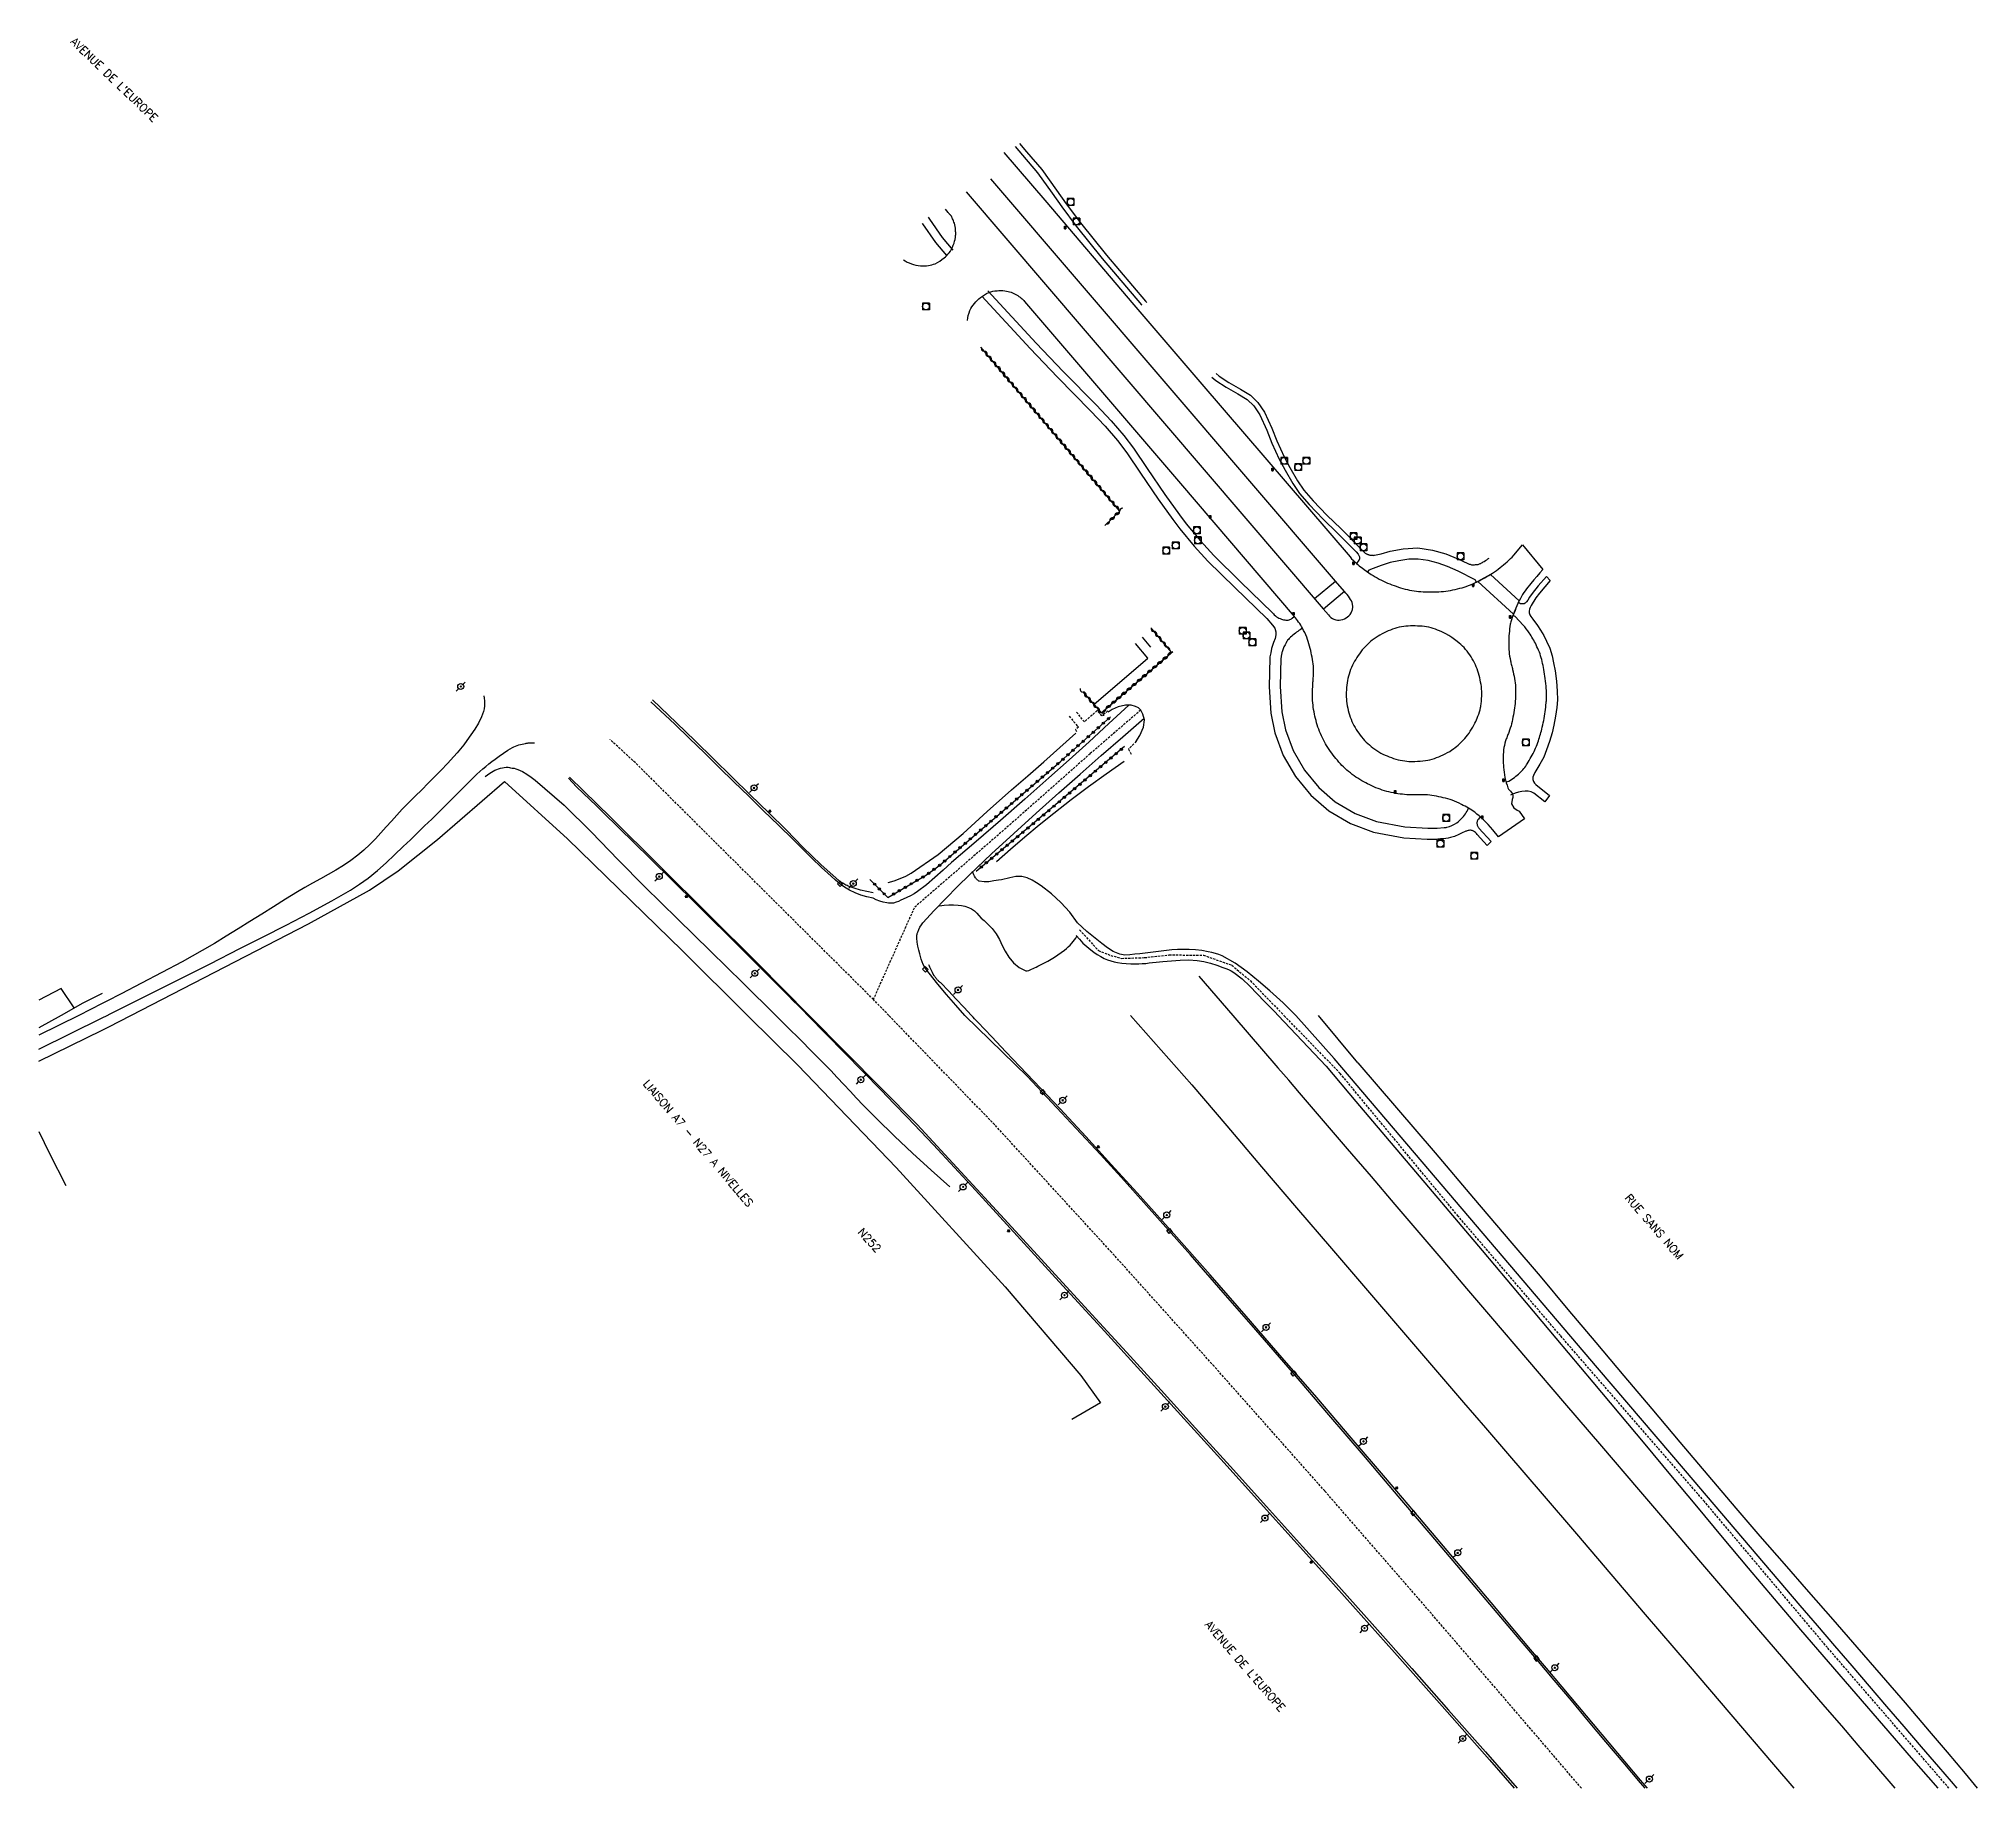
# Model space of a CAD drawing. Header units: millimetres. Extents: x 147000 to 148002, y 145000 to 146001.
# Drawn here: x 147000 to 147428.9, y 145000 to 145387.1 of the extents above; entities that cross this region are included whole.
import ezdxf

# ---------------------------------------------------------------- set-up
doc = ezdxf.new("R2010")
doc.units = ezdxf.units.MM
doc.linetypes.add('DASHED', pattern=[0.75, 0.5, -0.25])
doc.layers.get('0').update_dxf_attribs({"linetype": 'CONTINUOUS'})
for name, color, linetype in [('W0001', 6, 'DASHED'), ('W0006', 2, 'CONTINUOUS'), ('W0008', 7, 'CONTINUOUS'), ('W0010', 4, 'CONTINUOUS'), ('W0014', 7, 'CONTINUOUS'), ('W0020', 2, 'CONTINUOUS'), ('W0051', 7, 'CONTINUOUS'), ('W0071', 7, 'CONTINUOUS'), ('W0101', 7, 'CONTINUOUS'), ('W0112', 1, 'DASHED'), ('W0120', 7, 'CONTINUOUS'), ('W0211', 2, 'CONTINUOUS'), ('W0214', 2, 'CONTINUOUS'), ('W0310', 3, 'CONTINUOUS'), ('W0323', 7, 'CONTINUOUS'), ('W0330', 7, 'CONTINUOUS'), ('W0333', 7, 'CONTINUOUS'), ('W0401', 7, 'CONTINUOUS'), ('W0402', 7, 'CONTINUOUS'), ('W0420', 7, 'CONTINUOUS'), ('W0473', 7, 'CONTINUOUS'), ('W0850', 7, 'CONTINUOUS'), ('W0989', 7, 'CONTINUOUS')]:
    doc.layers.add(name, color=color, linetype=linetype)
doc.styles.get("Standard").update_dxf_attribs({"font": 'romans.shx', "width": 0.85})

msp = doc.modelspace()

# ---------------------------------------------------------------- texts
at = {"layer": 'W0989'}
for s, rotation, p in [("AVENUE DE L'EUROPE", 316.1052, (147006.88, 145386.3)), ('LIAISON A7 - N27 A NIVELLES  ', 310.446, (147133.61, 145155.81)), ('RUE SANS NOM', 310.8492, (147350.87, 145130.54)), ('N252  ', 312.2739, (147181.14, 145122.94)), ("AVENUE DE L'EUROPE", 310.8492, (147257.92, 145036.14))]:
    msp.add_text(s, height=1.75, rotation=rotation, dxfattribs=at).set_placement(p)

# ---------------------------------------------------------------- blocks, each defined once
blk = doc.blocks.new('T850')
for p, q in [((-0.25, -0.15), (0, 0.32)), ((0, 0.32), (0.25, -0.15)), ((-0.25, -0.15), (0.25, -0.15))]:
    blk.add_line(p, q)
for major_axis in [(-0.106, 0.106), (-0.0354, 0.0354), (-0.0236, 0.0236)]:
    blk.add_ellipse((0, 0), major_axis=major_axis, ratio=1, start_param=3.926991, end_param=10.210176)
blk = doc.blocks.new('T473')
for p, q in [((-0.166667, 0.166667), (0.166667, -0.166667)), ((-0.166667, -0.166667), (0.166667, 0.166667)), ((0.500001, 0.500001), (1.000002, 1.000002)), ((-1.000002, -1.000002), (-0.500001, -0.500001))]:
    blk.add_line(p, q)
blk.add_ellipse((0, 0), major_axis=(0.471405, 0.471405), ratio=1, start_param=5.4977871438, end_param=11.780972451)
blk = doc.blocks.new('T401')
for p, q in [((-0.3, 0.3), (0, 0.3)), ((-0.3, -0.25), (-0.3, 0.3)), ((-0.3, 0.15), (0, 0.15)), ((-0.3, 0), (0, 0)), ((0, 0.3), (0, -0.25)), ((-0.3, -0.15), (0, -0.15)), ((-0.3, -0.25), (-0.3, -0.3)), ((-0.3, -0.3), (0, -0.3)), ((0, -0.3), (0, -0.25))]:
    blk.add_line(p, q)
blk = doc.blocks.new('T420')
for p, q in [((0.75, 0.75), (-0.75, 0.75)), ((-0.75, 0.75), (-0.75, -0.75)), ((0.75, 0.75), (0.75, -0.75)), ((0.75, -0.75), (-0.75, -0.75))]:
    blk.add_line(p, q)
blk.add_ellipse((0, 0), major_axis=(-0.53, 0.53), ratio=1, start_param=3.926991, end_param=10.210176)
blk = doc.blocks.new('t323o')
at = {"color": 0, "linetype": 'Continuous'}
for radius in [0.25, 0.15]:
    blk.add_circle((0, 0), radius, dxfattribs=at)
blk = doc.blocks.new('t310o')
at = {"color": 0, "linetype": 'Continuous'}
for centre, start, end in [((-0.5, 0.38), 216.8699, 323.1304), ((0.5, -0.37), 36.8699, 143.1303)]:
    blk.add_arc(centre, 0.625, start, end, dxfattribs=at)

# ---------------------------------------------------------------- linework, layer by layer
at = {"layer": 'W0001'}
for points in [[(147243.83, 145238.55), (147232.64, 145228.9), (147215.18, 145213.44), (147193.82, 145194.95)], [(147188.08, 145171), (147184.68, 145174.52), (147131.99, 145226.93), (147126.41, 145232.04)], [(147184.68, 145174.52), (147193.82, 145194.95)], [(147230.32, 145189.93), (147234.47, 145185.34), (147237.21, 145184.27), (147239.58, 145183.62), (147244.67, 145183.79), (147250.13, 145184.39), (147257.7, 145184.33), (147263.98, 145182.11), (147268.11, 145178.65), (147275.53, 145171)], [(147341.36, 145000), (147325.28, 145018.77), (147305.62, 145041.58), (147284.56, 145065.77), (147260.07, 145093.37), (147237.37, 145118.61), (147211.48, 145146.84), (147188.08, 145171)], [(147422.68, 145000), (147395.79, 145031.11), (147368.56, 145063.45), (147336.7, 145100.14), (147314.07, 145126.58), (147287.96, 145158.18), (147275.53, 145171)]]:
    msp.add_lwpolyline(points, dxfattribs=at)
at = {"layer": 'W0006'}
msp.add_lwpolyline([(147246.07, 145252.5), (147244.21, 145254.69)], dxfattribs=at)
at = {"layer": 'W0008'}
for points in [[(147213.51, 145361.94), (147222.65, 145351.35), (147242.34, 145328.22), (147257.38, 145310.7), (147290.17, 145272.44)], [(147205.18, 145353.25), (147284.22, 145260.99), (147285.37, 145259.62), (147285.63, 145259.33), (147285.92, 145259.07), (147286.24, 145258.84), (147286.6, 145258.66), (147286.98, 145258.55), (147287.36, 145258.49), (147287.75, 145258.49), (147288.14, 145258.53), (147288.53, 145258.63), (147288.9, 145258.76), (147289.26, 145258.95), (147289.59, 145259.17), (147289.89, 145259.43), (147290.17, 145259.73), (147290.4, 145260.06), (147290.58, 145260.42), (147290.65, 145260.61), (147290.7, 145260.81), (147290.73, 145261.01), (147290.75, 145261.21), (147290.75, 145261.41), (147290.75, 145261.61), (147290.73, 145261.8), (147290.7, 145262), (147290.59, 145262.38), (147290.44, 145262.73), (147290.25, 145263.06), (147290.05, 145263.39), (147289.79, 145263.76), (147289.5, 145264.11), (147289.19, 145264.45), (147288.89, 145264.79), (147286.91, 145267.09), (147210.69, 145356.09)], [(147191.31, 145338.2), (147191.73, 145337.94), (147192.17, 145337.7), (147192.62, 145337.49), (147193.09, 145337.31), (147193.59, 145337.14), (147194.1, 145337.01), (147194.62, 145336.91), (147195.14, 145336.85), (147195.57, 145336.83), (147196, 145336.84), (147196.42, 145336.88), (147196.84, 145336.94), (147197.22, 145337), (147197.59, 145337.09), (147197.96, 145337.19), (147198.32, 145337.33), (147198.85, 145337.59), (147199.36, 145337.9), (147199.84, 145338.24), (147200.31, 145338.6), (147200.62, 145338.86), (147200.92, 145339.13), (147201.19, 145339.43), (147201.45, 145339.74), (147201.72, 145340.13), (147201.96, 145340.55), (147202.18, 145340.97), (147202.37, 145341.41), (147202.53, 145341.84), (147202.66, 145342.28), (147202.77, 145342.72), (147202.84, 145343.17), (147202.87, 145343.38), (147202.88, 145343.59), (147202.89, 145343.8), (147202.9, 145344.01), (147202.89, 145344.22), (147202.88, 145344.43), (147202.87, 145344.64), (147202.86, 145344.85), (147202.82, 145345.21), (147202.76, 145345.56), (147202.69, 145345.92), (147202.6, 145346.27), (147202.51, 145346.53), (147202.42, 145346.79), (147202.31, 145347.04), (147202.2, 145347.29), (147202.12, 145347.47), (147202.04, 145347.65), (147201.95, 145347.83), (147201.84, 145347.99), (147201.78, 145348.08), (147201.71, 145348.16), (147201.63, 145348.24), (147201.56, 145348.32), (147201.48, 145348.39), (147201.41, 145348.47), (147201.33, 145348.55), (147201.26, 145348.63), (147200.62, 145349.38)], [(147205.49, 145324.78), (147205.56, 145325.34), (147205.68, 145325.9), (147205.84, 145326.44), (147206.05, 145326.97), (147206.26, 145327.39), (147206.5, 145327.79), (147206.77, 145328.17), (147207.06, 145328.54), (147207.35, 145328.89), (147207.67, 145329.22), (147208, 145329.53), (147208.36, 145329.82), (147208.8, 145330.15), (147209.25, 145330.45), (147209.73, 145330.72), (147210.23, 145330.95), (147210.67, 145331.11), (147211.12, 145331.22), (147211.58, 145331.3), (147212.04, 145331.35), (147212.47, 145331.38), (147212.9, 145331.39), (147213.33, 145331.37), (147213.76, 145331.33), (147214.12, 145331.28), (147214.47, 145331.21), (147214.83, 145331.13), (147215.17, 145331.02), (147215.48, 145330.89), (147215.78, 145330.75), (147216.07, 145330.59), (147216.35, 145330.43), (147216.62, 145330.26), (147216.89, 145330.08), (147217.15, 145329.9), (147217.41, 145329.7), (147217.61, 145329.52), (147217.8, 145329.34), (147217.98, 145329.15), (147218.15, 145328.94)], [(147218.15, 145328.94), (147252.61, 145288.73), (147277.8, 145259.25)], [(147290.17, 145272.44), (147290.5, 145272.06), (147290.84, 145271.7), (147291.2, 145271.34), (147291.56, 145271), (147291.86, 145270.75), (147292.17, 145270.5), (147292.49, 145270.27), (147292.8, 145270.04), (147293.31, 145269.66), (147293.82, 145269.29), (147294.33, 145268.93), (147294.85, 145268.58), (147295.29, 145268.31), (147295.73, 145268.04), (147296.17, 145267.79), (147296.63, 145267.55), (147297.08, 145267.31), (147297.53, 145267.09), (147298, 145266.88), (147298.46, 145266.67), (147298.94, 145266.48), (147299.42, 145266.3), (147299.9, 145266.12), (147300.38, 145265.95), (147300.86, 145265.78), (147301.35, 145265.62), (147301.83, 145265.46), (147302.33, 145265.33), (147302.83, 145265.21), (147303.33, 145265.11), (147303.84, 145265.03), (147304.34, 145264.95), (147304.84, 145264.88), (147305.33, 145264.82), (147305.83, 145264.77), (147306.33, 145264.73), (147306.83, 145264.71), (147307.32, 145264.7), (147307.82, 145264.71), (147308.32, 145264.71), (147308.82, 145264.72), (147309.33, 145264.73), (147309.83, 145264.74), (147310.33, 145264.77), (147310.85, 145264.82), (147311.37, 145264.88), (147311.88, 145264.96), (147312.4, 145265.04), (147312.92, 145265.14), (147313.43, 145265.26), (147313.94, 145265.38), (147314.45, 145265.52), (147314.93, 145265.64), (147315.41, 145265.78), (147315.88, 145265.93), (147316.34, 145266.09), (147316.83, 145266.28), (147317.31, 145266.49), (147317.78, 145266.71), (147318.26, 145266.94), (147318.69, 145267.15), (147319.12, 145267.37), (147319.55, 145267.6), (147319.97, 145267.83), (147320.41, 145268.08), (147320.85, 145268.34), (147321.28, 145268.6), (147321.71, 145268.87), (147322.13, 145269.16), (147322.54, 145269.46), (147322.95, 145269.77), (147323.35, 145270.09), (147323.75, 145270.4), (147324.14, 145270.71), (147324.53, 145271.04), (147324.91, 145271.37), (147325.29, 145271.72), (147325.65, 145272.07), (147326.01, 145272.43), (147326.36, 145272.8), (147328.32, 145275.1), (147332.82, 145269.67), (147332.15, 145268.9), (147331.48, 145268.13), (147330.81, 145267.36), (147330.15, 145266.57), (147329.83, 145266.18), (147329.5, 145265.78), (147329.19, 145265.38), (147328.89, 145264.96), (147328.61, 145264.54), (147328.34, 145264.11), (147328.09, 145263.68), (147327.84, 145263.23), (147327.6, 145262.76), (147327.37, 145262.27), (147327.15, 145261.79), (147326.94, 145261.3), (147326.66, 145260.61), (147326.39, 145259.93), (147326.13, 145259.24), (147325.89, 145258.54), (147325.81, 145258.3), (147325.74, 145258.06), (147325.67, 145257.82), (147325.61, 145257.58), (147325.52, 145257.07), (147325.45, 145256.56), (147325.4, 145256.04), (147325.35, 145255.53), (147325.32, 145255.02), (147325.3, 145254.52), (147325.29, 145254.01), (147325.28, 145253.5), (147325.28, 145253), (147325.28, 145252.49), (147325.3, 145251.98), (147325.33, 145251.48), (147325.39, 145250.97), (147325.47, 145250.47), (147325.56, 145249.97), (147325.65, 145249.48), (147325.71, 145249.23), (147325.76, 145248.98), (147325.82, 145248.74), (147325.88, 145248.49), (147325.95, 145248.25), (147326.01, 145248), (147326.07, 145247.75), (147326.12, 145247.51), (147326.23, 145247.02), (147326.34, 145246.54), (147326.44, 145246.05), (147326.52, 145245.56), (147326.6, 145245.06), (147326.67, 145244.56), (147326.73, 145244.05), (147326.77, 145243.55), (147326.79, 145243.05), (147326.79, 145242.55), (147326.79, 145242.04), (147326.77, 145241.54), (147326.75, 145241.04), (147326.71, 145240.53), (147326.66, 145240.03), (147326.61, 145239.53), (147326.54, 145239.02), (147326.47, 145238.52), (147326.38, 145238.01), (147326.3, 145237.51), (147326.21, 145237.01), (147326.13, 145236.51), (147326.03, 145236.02), (147325.91, 145235.52), (147325.78, 145235.04), (147325.62, 145234.56), (147325.45, 145234.09), (147325.28, 145233.61), (147325.2, 145233.38), (147325.1, 145233.15), (147325, 145232.91), (147324.91, 145232.68), (147324.81, 145232.45), (147324.72, 145232.21), (147324.63, 145231.98), (147324.55, 145231.73), (147324.42, 145231.24), (147324.3, 145230.75), (147324.2, 145230.25), (147324.13, 145229.74), (147324.08, 145229.24), (147324.06, 145228.73), (147324.06, 145228.22), (147324.06, 145227.72), (147324.06, 145227.27), (147324.07, 145226.83), (147324.09, 145226.39), (147324.12, 145225.95), (147324.17, 145225.37), (147324.24, 145224.79), (147324.32, 145224.22), (147324.43, 145223.65), (147324.56, 145223.07), (147324.72, 145222.49), (147324.9, 145221.92), (147325.08, 145221.36), (147325.24, 145221.07), (147325.46, 145220.82), (147325.69, 145220.59), (147325.89, 145220.35), (147326.09, 145220.01), (147326.21, 145219.62), (147326.21, 145219.18), (147326.04, 145218.77), (147325.88, 145217.82), (147326.41, 145216.94), (147327.15, 145216.45), (147327.59, 145216.17), (147328.73, 145214.51), (147322.99, 145210.51), (147321.72, 145212.09), (147321.23, 145212.67), (147320.72, 145213.23), (147320.19, 145213.77), (147319.65, 145214.3), (147319.18, 145214.73), (147318.71, 145215.15), (147318.23, 145215.56), (147317.73, 145215.95), (147317.4, 145216.18), (147317.07, 145216.4), (147316.73, 145216.62), (147316.38, 145216.82), (147316, 145217.05), (147315.61, 145217.27), (147315.22, 145217.48), (147314.82, 145217.68), (147314.32, 145217.93), (147313.81, 145218.18), (147313.29, 145218.42), (147312.76, 145218.63), (147312.28, 145218.79), (147311.78, 145218.93), (147311.29, 145219.05), (147310.79, 145219.17), (147310.29, 145219.29), (147309.79, 145219.39), (147309.28, 145219.48), (147308.77, 145219.57), (147308.28, 145219.64), (147307.78, 145219.71), (147307.28, 145219.77), (147306.77, 145219.8), (147306.52, 145219.81), (147306.27, 145219.81), (147306.01, 145219.81), (147305.76, 145219.8), (147305.51, 145219.79), (147305.26, 145219.78), (147305, 145219.77), (147304.75, 145219.77), (147304.24, 145219.77), (147303.73, 145219.78), (147303.23, 145219.8), (147302.72, 145219.83), (147302.22, 145219.87), (147301.73, 145219.92), (147301.23, 145219.98), (147300.74, 145220.05), (147300.24, 145220.13), (147299.74, 145220.23), (147299.25, 145220.33), (147298.76, 145220.44), (147298.27, 145220.57), (147297.78, 145220.71), (147297.29, 145220.86), (147296.81, 145221.03), (147296.34, 145221.2), (147295.87, 145221.39), (147295.41, 145221.58), (147294.95, 145221.79), (147294.5, 145222), (147294.05, 145222.22), (147293.61, 145222.46), (147293.17, 145222.7), (147292.73, 145222.94), (147292.29, 145223.2), (147291.86, 145223.47), (147291.44, 145223.74), (147291.03, 145224.03), (147290.62, 145224.33), (147290.22, 145224.64), (147289.83, 145224.96), (147289.45, 145225.29), (147289.08, 145225.62), (147288.72, 145225.97), (147288.37, 145226.32), (147288.03, 145226.69), (147287.69, 145227.07), (147287.36, 145227.45), (147287.04, 145227.83), (147286.72, 145228.22), (147286.4, 145228.61), (147286.1, 145229.01), (147285.8, 145229.42), (147285.51, 145229.83), (147285.24, 145230.26), (147284.97, 145230.69), (147284.72, 145231.12), (147284.48, 145231.55), (147284.26, 145231.99), (147284.04, 145232.43), (147283.84, 145232.88), (147283.63, 145233.35), (147283.43, 145233.83), (147283.24, 145234.31), (147283.06, 145234.8), (147282.9, 145235.27), (147282.76, 145235.75), (147282.62, 145236.23), (147282.5, 145236.72), (147282.38, 145237.2), (147282.27, 145237.69), (147282.18, 145238.18), (147282.09, 145238.67), (147282.02, 145239.18), (147281.96, 145239.68), (147281.91, 145240.19), (147281.87, 145240.7), (147281.85, 145241.19), (147281.83, 145241.68), (147281.83, 145242.18), (147281.84, 145242.67), (147281.86, 145243.18), (147281.89, 145243.69), (147281.92, 145244.19), (147281.95, 145244.7), (147281.97, 145244.95), (147281.98, 145245.2), (147282, 145245.46), (147282.02, 145245.71), (147282.03, 145245.96), (147282.04, 145246.22), (147282.05, 145246.47), (147282.06, 145246.73), (147282.06, 145247.23), (147282.06, 145247.74), (147282.04, 145248.25), (147282, 145248.76), (147281.94, 145249.26), (147281.86, 145249.77), (147281.76, 145250.27), (147281.66, 145250.77), (147281.56, 145251.25), (147281.45, 145251.74), (147281.33, 145252.22), (147281.2, 145252.7), (147281.06, 145253.2), (147280.91, 145253.7), (147280.75, 145254.19), (147280.57, 145254.67), (147280.36, 145255.19), (147280.13, 145255.69), (147279.89, 145256.19), (147279.63, 145256.68), (147279.44, 145257.03), (147279.23, 145257.37), (147279.01, 145257.71), (147278.78, 145258.04), (147278.55, 145258.35), (147278.31, 145258.65), (147278.05, 145258.95), (147277.8, 145259.25)], [(147184.6, 145196.94), (147183.25, 145197.22), (147181.93, 145197.6), (147180.65, 145198.09), (147179.41, 145198.69), (147178.31, 145199.36), (147177.28, 145200.13), (147176.3, 145200.96), (147175.34, 145201.79), (147173.17, 145203.74), (147171.08, 145205.78), (147169.01, 145207.85), (147166.94, 145209.9), (147163.65, 145213.09), (147160.38, 145216.28), (147157.1, 145219.48), (147153.83, 145222.68), (147150.56, 145225.88), (147147.29, 145229.08), (147144, 145232.27), (147140.72, 145235.45), (147135.4, 145240.37)], [(147241.19, 145239.64), (147236.81, 145235.58), (147232.4, 145231.55), (147227.97, 145227.54), (147223.52, 145223.56), (147218.17, 145218.83), (147212.79, 145214.13), (147207.39, 145209.46), (147201.98, 145204.8), (147200.14, 145203.16), (147198.31, 145201.5), (147196.43, 145199.88), (147194.44, 145198.4), (147193.67, 145197.92), (147192.88, 145197.49), (147192.08, 145197.09), (147191.26, 145196.71), (147190.75, 145196.47), (147190.23, 145196.23), (147189.7, 145196.02), (147189.14, 145195.87), (147188.76, 145195.82), (147188.38, 145195.81), (147188, 145195.83), (147187.63, 145195.88), (147186.84, 145196.05), (147186.07, 145196.28), (147185.32, 145196.58), (147184.6, 145196.94)], [(147195.65, 145191.48), (147198.16, 145194.21), (147200.7, 145196.89), (147203.29, 145199.53), (147205.93, 145202.13), (147210.79, 145206.75), (147215.74, 145211.28), (147220.73, 145215.76), (147225.73, 145220.23), (147230.41, 145224.4), (147235.11, 145228.54), (147239.84, 145232.66), (147244.58, 145236.75)], [(147170.49, 145171), (147159.06, 145182.54), (147126.62, 145214.8), (147117.42, 145223.72)], [(147204.93, 145171), (147202.89, 145173.28), (147200.89, 145175.59), (147198.93, 145177.94), (147197.02, 145180.32), (147196.66, 145180.79), (147196.32, 145181.27), (147196.01, 145181.78), (147195.73, 145182.3), (147195.48, 145182.86), (147195.27, 145183.43), (147195.09, 145184.02), (147194.93, 145184.61), (147194.71, 145185.47), (147194.5, 145186.34), (147194.35, 145187.22), (147194.29, 145188.11), (147194.29, 145188.28), (147194.29, 145188.45), (147194.3, 145188.62), (147194.32, 145188.78), (147194.35, 145188.95), (147194.39, 145189.11), (147194.43, 145189.28), (147194.48, 145189.44), (147194.7, 145189.99), (147194.97, 145190.52), (147195.29, 145191.02), (147195.65, 145191.48)], [(147278.16, 145171), (147276.76, 145172.4), (147275.32, 145173.77), (147273.87, 145175.12), (147272.39, 145176.45), (147269.93, 145178.57), (147267.4, 145180.63), (147264.73, 145182.53), (147261.89, 145184.15), (147261.14, 145184.48), (147260.36, 145184.73), (147259.56, 145184.93), (147258.77, 145185.09), (147257.37, 145185.33), (147255.96, 145185.49), (147254.55, 145185.58), (147253.14, 145185.61), (147251.94, 145185.57), (147250.75, 145185.48), (147249.57, 145185.36), (147248.38, 145185.2), (147247.2, 145185.04), (147246.02, 145184.89), (147244.84, 145184.76), (147243.65, 145184.66), (147242.56, 145184.55), (147241.45, 145184.41), (147240.3, 145184.36), (147239.18, 145184.54), (147237.75, 145185.12), (147236.46, 145185.95), (147235.26, 145186.9), (147234.1, 145187.82), (147232.99, 145188.68), (147231.92, 145189.59), (147230.88, 145190.53), (147229.87, 145191.51)], [(147229.52, 145188.71), (147230.27, 145187.84), (147231.06, 145187.02), (147231.89, 145186.24), (147232.76, 145185.51), (147233.48, 145184.97), (147234.21, 145184.46), (147234.98, 145184), (147235.78, 145183.6), (147236.49, 145183.31), (147237.21, 145183.07), (147237.94, 145182.88), (147238.68, 145182.72), (147239.66, 145182.56), (147240.65, 145182.46), (147241.64, 145182.4), (147242.63, 145182.39), (147243.4, 145182.4), (147244.17, 145182.45), (147244.93, 145182.52), (147245.7, 145182.61), (147246.46, 145182.7), (147247.22, 145182.79), (147247.99, 145182.87), (147248.75, 145182.92), (147250.64, 145183.06), (147252.54, 145183.21), (147254.45, 145183.27), (147256.36, 145183.15), (147257.81, 145182.91), (147259.24, 145182.54), (147260.64, 145182.09), (147262.03, 145181.61), (147262.65, 145181.38), (147263.26, 145181.15), (147263.86, 145180.87), (147264.43, 145180.53), (147266.29, 145179.1), (147267.99, 145177.47), (147269.6, 145175.77), (147271.21, 145174.1), (147271.98, 145173.33), (147272.75, 145172.55), (147273.52, 145171.78), (147274.28, 145171)], [(147170.49, 145171), (147194.36, 145146.89)], [(147218.76, 145157.48), (147204.93, 145171)], [(147274.28, 145171), (147284.86, 145159.76)], [(147286.66, 145161.43), (147278.16, 145171)], [(147424.46, 145000), (147423.21, 145001.46), (147420.43, 145004.71), (147416.6, 145009.18), (147412.77, 145013.65), (147408.94, 145018.12), (147405.11, 145022.58), (147401.28, 145027.05), (147397.45, 145031.51), (147393.62, 145035.98), (147389.79, 145040.45), (147383.43, 145047.89), (147377.07, 145055.34), (147370.72, 145062.78), (147364.37, 145070.23), (147344.93, 145093.02), (147325.5, 145115.82), (147306.08, 145138.62), (147286.66, 145161.43)], [(147355.45, 145000), (147354.44, 145001.2), (147350.61, 145005.74), (147346.77, 145010.29), (147342.95, 145014.84), (147339.12, 145019.39), (147335.29, 145023.94), (147331.45, 145028.49), (147327.61, 145033.03), (147321.12, 145040.71), (147314.62, 145048.38), (147308.12, 145056.04), (147301.6, 145063.7), (147293.55, 145073.15), (147285.48, 145082.6), (147277.4, 145092.04), (147269.28, 145101.44), (147262.06, 145109.72), (147254.83, 145117.99), (147247.55, 145126.22), (147240.21, 145134.39), (147234.91, 145140.22), (147229.56, 145146.01), (147224.18, 145151.76), (147218.76, 145157.48)], [(147284.86, 145159.76), (147291.44, 145151.98), (147298.03, 145144.2), (147304.61, 145136.42), (147311.18, 145128.64), (147319.36, 145118.95), (147327.54, 145109.25), (147335.71, 145099.55), (147343.88, 145089.84), (147349.62, 145083), (147355.35, 145076.14), (147361.07, 145069.28), (147366.79, 145062.41), (147372.52, 145055.56), (147378.27, 145048.71), (147384.03, 145041.88), (147389.82, 145035.08), (147402.04, 145020.88), (147414.33, 145006.76), (147420.25, 145000)], [(147194.36, 145146.89), (147204.04, 145136.39), (147213.71, 145125.89), (147223.37, 145115.37), (147233.01, 145104.84), (147240.68, 145096.45), (147248.34, 145088.05), (147255.99, 145079.65), (147263.63, 145071.23), (147271.65, 145062.36), (147279.66, 145053.49), (147287.65, 145044.6), (147295.61, 145035.69), (147303.8, 145026.5), (147311.97, 145017.29), (147320.11, 145008.06), (147327.16, 145000)]]:
    msp.add_lwpolyline(points, dxfattribs=at)
msp.add_lwpolyline([(147311.35, 145255.43), (147310.9, 145255.67), (147310.44, 145255.88), (147309.98, 145256.08), (147309.51, 145256.26), (147309.04, 145256.44), (147308.56, 145256.61), (147308.07, 145256.76), (147307.58, 145256.88), (147307.1, 145256.97), (147306.61, 145257.04), (147306.11, 145257.09), (147305.62, 145257.12), (147305.11, 145257.16), (147304.59, 145257.18), (147304.07, 145257.19), (147303.55, 145257.18), (147303.04, 145257.16), (147302.53, 145257.11), (147302.02, 145257.05), (147301.51, 145256.97), (147301.02, 145256.87), (147300.52, 145256.74), (147300.04, 145256.6), (147299.56, 145256.44), (147299.08, 145256.27), (147298.61, 145256.08), (147298.14, 145255.87), (147297.68, 145255.65), (147297.23, 145255.41), (147296.78, 145255.16), (147296.34, 145254.89), (147295.91, 145254.62), (147295.49, 145254.33), (147295.07, 145254.03), (147294.67, 145253.72), (147294.29, 145253.39), (147293.91, 145253.03), (147293.55, 145252.65), (147293.2, 145252.26), (147292.87, 145251.86), (147292.55, 145251.46), (147292.25, 145251.04), (147291.96, 145250.62), (147291.68, 145250.19), (147291.42, 145249.77), (147291.15, 145249.35), (147290.9, 145248.92), (147290.68, 145248.47), (147290.47, 145248), (147290.28, 145247.52), (147290.11, 145247.03), (147289.95, 145246.54), (147289.81, 145246.06), (147289.69, 145245.58), (147289.58, 145245.09), (147289.49, 145244.6), (147289.42, 145244.07), (147289.37, 145243.54), (147289.34, 145243.01), (147289.32, 145242.48), (147289.31, 145241.99), (147289.32, 145241.49), (147289.34, 145241), (147289.39, 145240.51), (147289.45, 145239.99), (147289.54, 145239.47), (147289.65, 145238.96), (147289.77, 145238.45), (147289.9, 145237.96), (147290.05, 145237.48), (147290.21, 145237), (147290.39, 145236.52), (147290.58, 145236.05), (147290.79, 145235.58), (147291.01, 145235.13), (147291.25, 145234.68), (147291.51, 145234.25), (147291.79, 145233.83), (147292.09, 145233.42), (147292.39, 145233.02), (147292.71, 145232.62), (147293.04, 145232.23), (147293.38, 145231.86), (147293.74, 145231.49), (147294.1, 145231.16), (147294.47, 145230.84), (147294.85, 145230.53), (147295.23, 145230.24), (147295.66, 145229.92), (147296.09, 145229.62), (147296.54, 145229.33), (147296.99, 145229.06), (147297.44, 145228.83), (147297.9, 145228.61), (147298.36, 145228.41), (147298.83, 145228.22), (147299.31, 145228.04), (147299.79, 145227.87), (147300.28, 145227.72), (147300.77, 145227.58), (147301.26, 145227.47), (147301.75, 145227.38), (147302.25, 145227.3), (147302.75, 145227.25), (147303.19, 145227.21), (147303.63, 145227.2), (147304.07, 145227.2), (147304.5, 145227.2), (147305.09, 145227.22), (147305.67, 145227.26), (147306.25, 145227.31), (147306.83, 145227.39), (147307.33, 145227.48), (147307.83, 145227.58), (147308.32, 145227.71), (147308.81, 145227.86), (147309.3, 145228.03), (147309.78, 145228.22), (147310.26, 145228.42), (147310.73, 145228.64), (147311.23, 145228.89), (147311.72, 145229.15), (147312.2, 145229.43), (147312.67, 145229.73), (147313.04, 145229.99), (147313.4, 145230.25), (147313.74, 145230.53), (147314.08, 145230.82), (147314.46, 145231.16), (147314.82, 145231.51), (147315.18, 145231.87), (147315.52, 145232.24), (147315.85, 145232.63), (147316.17, 145233.03), (147316.48, 145233.45), (147316.77, 145233.87), (147317.05, 145234.3), (147317.31, 145234.75), (147317.55, 145235.2), (147317.78, 145235.66), (147317.97, 145236.03), (147318.14, 145236.41), (147318.3, 145236.8), (147318.45, 145237.19), (147318.62, 145237.66), (147318.77, 145238.14), (147318.91, 145238.62), (147319.02, 145239.11), (147319.07, 145239.36), (147319.11, 145239.6), (147319.15, 145239.85), (147319.18, 145240.1), (147319.21, 145240.35), (147319.23, 145240.6), (147319.25, 145240.85), (147319.27, 145241.1), (147319.29, 145241.63), (147319.3, 145242.16), (147319.29, 145242.7), (147319.26, 145243.23), (147319.21, 145243.74), (147319.14, 145244.24), (147319.05, 145244.74), (147318.96, 145245.24), (147318.85, 145245.73), (147318.72, 145246.21), (147318.59, 145246.7), (147318.43, 145247.18), (147318.27, 145247.65), (147318.09, 145248.11), (147317.89, 145248.56), (147317.68, 145249.01), (147317.44, 145249.46), (147317.19, 145249.9), (147316.93, 145250.33), (147316.65, 145250.75), (147316.35, 145251.17), (147316.04, 145251.58), (147315.72, 145251.99), (147315.37, 145252.37), (147315.02, 145252.73), (147314.66, 145253.07), (147314.28, 145253.39), (147313.89, 145253.71), (147313.28, 145254.17), (147312.65, 145254.62), (147312.01, 145255.04)], close=True, dxfattribs=at)
at = {"layer": 'W0010'}
for points in [[(147184.63, 145198.14), (147183.22, 145198.39), (147181.82, 145198.72), (147180.45, 145199.13), (147179.1, 145199.61), (147178.85, 145199.72), (147178.62, 145199.84), (147178.38, 145199.97), (147178.15, 145200.11), (147177.89, 145200.27), (147177.63, 145200.44), (147177.38, 145200.62), (147177.13, 145200.81), (147173.04, 145204.37), (147169.15, 145208.17), (147165.36, 145212.04), (147161.52, 145215.85), (147157.43, 145219.81), (147153.36, 145223.79), (147149.29, 145227.77), (147145.22, 145231.75), (147141.15, 145235.72), (147135.77, 145240.8), (147135.77, 145240.8), (147135.77, 145240.8)], [(147117.19, 145223.47), (147117.19, 145223.47), (147119, 145221.61), (147120.49, 145220.19), (147121.97, 145218.77), (147123.44, 145217.34), (147124.92, 145215.91), (147135.2, 145205.81), (147145.47, 145195.69), (147155.69, 145185.54), (147165.88, 145175.34), (147166.96, 145174.26), (147168.04, 145173.17), (147169.11, 145172.09), (147170.19, 145171)], [(147206.37, 145171), (147204.69, 145172.81), (147203, 145174.62), (147201.3, 145176.41), (147199.57, 145178.18), (147199.48, 145178.27), (147199.38, 145178.36), (147199.28, 145178.44), (147199.18, 145178.53), (147199.09, 145178.62), (147198.99, 145178.71), (147198.9, 145178.8), (147198.81, 145178.89), (147198.72, 145178.99), (147198.63, 145179.09), (147198.55, 145179.2), (147198.47, 145179.31), (147198.38, 145179.44), (147198.29, 145179.58), (147198.21, 145179.71), (147198.12, 145179.85), (147197.94, 145180.16), (147197.76, 145180.47), (147197.59, 145180.79), (147197.43, 145181.1), (147197.3, 145181.37), (147197.18, 145181.64), (147197.06, 145181.92), (147196.95, 145182.19)], [(147170.19, 145171), (147174.25, 145166.87), (147178.31, 145162.73), (147182.35, 145158.58), (147186.39, 145154.43), (147189.3, 145151.43), (147192.2, 145148.42), (147195.09, 145145.41), (147197.97, 145142.39)], [(147220.22, 145156.46), (147217.11, 145159.72), (147214, 145162.97), (147210.89, 145166.24), (147207.79, 145169.5), (147207.43, 145169.87), (147207.08, 145170.25), (147206.73, 145170.62), (147206.37, 145171)], [(147355.94, 145000), (147354.43, 145001.78), (147350.96, 145005.91), (147347.48, 145010.04), (147344.01, 145014.17), (147340.54, 145018.3), (147337.07, 145022.43), (147333.59, 145026.55), (147330.12, 145030.68), (147326.64, 145034.81), (147321.38, 145041.06), (147316.11, 145047.31), (147310.83, 145053.56), (147305.55, 145059.8), (147297.97, 145068.69), (147290.39, 145077.56), (147282.78, 145086.42), (147275.14, 145095.25), (147267.17, 145104.42), (147259.17, 145113.57), (147251.14, 145122.68), (147243.04, 145131.74), (147237.39, 145137.97), (147231.71, 145144.17), (147225.98, 145150.33), (147220.22, 145156.46)], [(147197.97, 145142.39), (147207.26, 145132.3), (147216.53, 145122.2), (147225.8, 145112.08), (147235.05, 145101.95), (147243.89, 145092.25), (147252.71, 145082.54), (147261.53, 145072.82), (147270.33, 145063.09), (147277.77, 145054.84), (147285.21, 145046.58), (147292.63, 145038.31), (147300.02, 145030.02), (147310.53, 145018.14), (147321.01, 145006.25), (147326.47, 145000)]]:
    msp.add_lwpolyline(points, dxfattribs=at)
at = {"layer": 'W0014'}
for points in [[(147216.02, 145363.27), (147217.67, 145361.32), (147220.98, 145357.4), (147224.23, 145352.91), (147226.37, 145349.88), (147229.58, 145345.6), (147235.32, 145338.45), (147244.02, 145328.23), (147244.07, 145328.17)], [(147217.01, 145363.95), (147218.57, 145362.11), (147221.92, 145358.14), (147225.21, 145353.61), (147227.34, 145350.59), (147230.52, 145346.34), (147236.25, 145339.22), (147244.92, 145329.02), (147245.2, 145328.71)], [(147195.45, 145346.3), (147195.52, 145346.18), (147198.42, 145342), (147200.86, 145339.14)], [(147196.79, 145347.63), (147197.06, 145347.21), (147199.89, 145343.13), (147202.27, 145340.34)], [(147208.66, 145330.11), (147219.37, 145318.55), (147225.4, 145312.24), (147232.75, 145304.79), (147235.99, 145301.36), (147238.67, 145298.22), (147240.77, 145295.45), (147243.75, 145291.01), (147247.72, 145285.23), (147250.95, 145280.73), (147252.5, 145278.66), (147255.69, 145274.85), (147258.71, 145271.54), (147264.67, 145265.66), (147271.73, 145258.8)], [(147209.98, 145331.33), (147220.68, 145319.78), (147226.69, 145313.49), (147234.05, 145306.04), (147237.33, 145302.57), (147240.08, 145299.35), (147242.24, 145296.49), (147245.24, 145292.03), (147249.2, 145286.27), (147252.4, 145281.79), (147253.91, 145279.78), (147257.04, 145276.04), (147260.01, 145272.79), (147265.93, 145266.95), (147272.98, 145260.07)], [(147259.55, 145312.24), (147260.49, 145311.51), (147262.73, 145310.03), (147265.33, 145308.53), (147267.39, 145307.26), (147268.86, 145305.85), (147270.16, 145303.91), (147271.71, 145300.5), (147272.83, 145297.64), (147274.49, 145294.05), (147275.8, 145291.61), (147277.52, 145288.68), (147278.99, 145286.49), (147281.12, 145284.04), (147284.18, 145280.83), (147287.31, 145277.77), (147291.53, 145273.57)], [(147260.5, 145313.02), (147261.19, 145312.48), (147263.36, 145311.05), (147265.95, 145309.56), (147268.13, 145308.21), (147269.78, 145306.63), (147271.21, 145304.5), (147272.82, 145300.96), (147273.94, 145298.11), (147275.57, 145294.58), (147276.84, 145292.2), (147278.54, 145289.32), (147279.94, 145287.22), (147282.01, 145284.85), (147285.03, 145281.68), (147288.16, 145278.63), (147292.4, 145274.4)], [(147291.53, 145273.57), (147291.96, 145273.07), (147292.05, 145272.93), (147292.12, 145272.79), (147292.18, 145272.64), (147292.22, 145272.48), (147292.24, 145272.37), (147292.25, 145272.26), (147292.25, 145272.14), (147292.24, 145272.02), (147292.22, 145271.94), (147292.2, 145271.85), (147292.17, 145271.77), (147292.12, 145271.7), (147291.56, 145271)], [(147292.4, 145274.4), (147292.93, 145273.88), (147292.99, 145273.82), (147293.04, 145273.77), (147293.09, 145273.71), (147293.15, 145273.66), (147293.2, 145273.6), (147293.25, 145273.54), (147293.31, 145273.49), (147293.36, 145273.43), (147293.45, 145273.36), (147293.53, 145273.29), (147293.62, 145273.22), (147293.71, 145273.15), (147293.81, 145273.11), (147293.91, 145273.07), (147294.02, 145273.03), (147294.12, 145273), (147294.21, 145272.96), (147294.31, 145272.92), (147294.41, 145272.89), (147294.51, 145272.86), (147294.62, 145272.84), (147294.74, 145272.82), (147294.86, 145272.81), (147294.98, 145272.8), (147295.13, 145272.8), (147295.29, 145272.79), (147295.44, 145272.8), (147295.6, 145272.82), (147297.07, 145273.12), (147299.04, 145273.72), (147301.91, 145274.23), (147305.13, 145274.43), (147308.4, 145273.91), (147311.34, 145273.1), (147314.01, 145272.06), (147316.21, 145271.02), (147316.37, 145270.95), (147316.54, 145270.87), (147316.71, 145270.81), (147316.88, 145270.76), (147317.02, 145270.73), (147317.15, 145270.72), (147317.29, 145270.72), (147317.42, 145270.72), (147317.57, 145270.73), (147317.72, 145270.73), (147317.88, 145270.74), (147318.03, 145270.75), (147318.15, 145270.76), (147318.27, 145270.77), (147318.39, 145270.78), (147318.51, 145270.8), (147318.65, 145270.84), (147318.8, 145270.9), (147318.93, 145270.96), (147319.07, 145271.02), (147319.26, 145271.12), (147319.45, 145271.22), (147319.64, 145271.33), (147319.82, 145271.44), (147320.11, 145271.62), (147320.39, 145271.81), (147320.67, 145272), (147320.95, 145272.2)], [(147318.14, 145266.87), (147317.85, 145267.38), (147314.09, 145269.26), (147311.7, 145270.33), (147309.67, 145271.05), (147307.41, 145271.64), (147305.23, 145271.92), (147303.14, 145271.92), (147300.96, 145271.61), (147299.04, 145271.2), (147297.04, 145270.58), (147295.3, 145269.89), (147294.32, 145269.49), (147294.04, 145269.13)], [(147282.28, 145263.25), (147286.91, 145267.09)], [(147288.89, 145264.79), (147284.29, 145260.87)], [(147271.73, 145258.8), (147273.02, 145257.38), (147273.49, 145256.69), (147273.74, 145255.86), (147273.74, 145255.22), (147273.57, 145254.39), (147273.24, 145253.48), (147272.79, 145252.15), (147272.59, 145251.21), (147272.43, 145250.31)], [(147272.98, 145260.07), (147273.18, 145259.83), (147273.4, 145259.61), (147273.64, 145259.4), (147273.9, 145259.21), (147274.15, 145259.05), (147274.41, 145258.92), (147274.68, 145258.8), (147274.96, 145258.69), (147275.2, 145258.62), (147275.45, 145258.55), (147275.7, 145258.5), (147275.95, 145258.48), (147276.13, 145258.47), (147276.31, 145258.47), (147276.48, 145258.48), (147276.66, 145258.52), (147276.85, 145258.57), (147277.03, 145258.65), (147277.21, 145258.75), (147277.37, 145258.87), (147277.8, 145259.25)], [(147279.63, 145256.68), (147279.08, 145256.32), (147278.82, 145256.16), (147278.57, 145255.98), (147278.32, 145255.79), (147278.08, 145255.61), (147277.8, 145255.39), (147277.52, 145255.17), (147277.25, 145254.94), (147276.98, 145254.7), (147276.82, 145254.54), (147276.65, 145254.37), (147276.5, 145254.19), (147276.35, 145254.01), (147276.23, 145253.83), (147276.12, 145253.64), (147276.01, 145253.45), (147275.91, 145253.26), (147275.78, 145253.03), (147275.65, 145252.8), (147275.53, 145252.57), (147275.42, 145252.33), (147275.34, 145252.12), (147275.27, 145251.91), (147275.2, 145251.69), (147275.14, 145251.47), (147275.09, 145251.28), (147275.04, 145251.1), (147275, 145250.91), (147274.96, 145250.72), (147274.93, 145250.55), (147274.9, 145250.39), (147274.88, 145250.22), (147274.86, 145250.05)], [(147272.41, 145250.11), (147272.24, 145243.7), (147272.65, 145237.85), (147273.51, 145233.54), (147275.33, 145228.53), (147278.06, 145223.89), (147281.51, 145219.73), (147285.44, 145216.25), (147290.24, 145213.48), (147295.33, 145211.53), (147302.02, 145210.3), (147307.25, 145210.01), (147309.39, 145209.96)], [(147272.43, 145250.31), (147272.41, 145250.11)], [(147274.86, 145250.05), (147274.7, 145243.76), (147275.08, 145238.17), (147275.88, 145234.2), (147277.56, 145229.58), (147280.08, 145225.3), (147283.28, 145221.44), (147286.88, 145218.25), (147291.29, 145215.7), (147295.99, 145213.9), (147302.31, 145212.74), (147307.35, 145212.45), (147309.44, 145212.42)], [(147309.44, 145212.42), (147310.98, 145212.55), (147311.13, 145212.57), (147311.27, 145212.58), (147311.42, 145212.59), (147311.56, 145212.63), (147312.14, 145212.81), (147312.71, 145213.04), (147313.26, 145213.32), (147313.78, 145213.63), (147314.05, 145213.82), (147314.3, 145214.03), (147314.54, 145214.25), (147314.77, 145214.49), (147315.02, 145214.76), (147315.25, 145215.04), (147315.47, 145215.33), (147315.68, 145215.62), (147315.87, 145215.91), (147316.05, 145216.21), (147316.22, 145216.52), (147316.38, 145216.82)], [(147318.91, 145214.96), (147318.55, 145214.45), (147318.47, 145214.34), (147318.39, 145214.23), (147318.33, 145214.1), (147318.28, 145213.97), (147318.25, 145213.85), (147318.24, 145213.72), (147318.24, 145213.59), (147318.24, 145213.46), (147318.25, 145213.33), (147318.27, 145213.2), (147318.3, 145213.07), (147318.34, 145212.94), (147318.41, 145212.81), (147318.48, 145212.68), (147318.57, 145212.56), (147318.67, 145212.44), (147321.37, 145209.45), (147320.48, 145208.63), (147318.28, 145211.05), (147318.1, 145211.25), (147317.91, 145211.44), (147317.71, 145211.61), (147317.48, 145211.76), (147317.33, 145211.84), (147317.17, 145211.9), (147317.01, 145211.94), (147316.84, 145211.96), (147316.64, 145211.96), (147316.45, 145211.93), (147316.26, 145211.88), (147316.07, 145211.83), (147315.91, 145211.79), (147315.75, 145211.73), (147315.6, 145211.67), (147315.45, 145211.61), (147315.13, 145211.48), (147314.82, 145211.33), (147314.51, 145211.18), (147314.21, 145211.02), (147313.9, 145210.87), (147313.59, 145210.72), (147313.27, 145210.59), (147312.94, 145210.48), (147312.41, 145210.34), (147311.87, 145210.24), (147311.33, 145210.16), (147310.79, 145210.1), (147310.47, 145210.06), (147310.16, 145210.04), (147309.85, 145210.02), (147309.53, 145210.02)]]:
    msp.add_lwpolyline(points, dxfattribs=at)
at = {"layer": 'W0020'}
msp.add_lwpolyline([(147326.33, 145259.77), (147327.57, 145262.7), (147321.26, 145268.56), (147318.41, 145267.02)], close=True, dxfattribs=at)
at = {"layer": 'W0051'}
for points in [[(147334.44, 145267.26), (147332.07, 145264.46), (147331.23, 145263.38), (147330.23, 145261.7), (147330.02, 145261.28), (147329.86, 145260.89), (147329.79, 145260.46), (147329.82, 145260.04), (147329.97, 145259.64), (147330.19, 145259.25), (147330.58, 145258.67), (147331.61, 145257.27), (147332.3, 145256.27), (147333.01, 145255.06), (147333.64, 145253.83), (147334.36, 145252.24), (147334.89, 145250.59), (147335.18, 145249.01), (147335.55, 145247.25), (147335.87, 145244.97), (147336.02, 145242.74), (147336.03, 145240.86), (147335.88, 145239.12), (147335.64, 145237.19), (147335.25, 145235.21), (147334.87, 145233.51), (147334.32, 145231.6), (147333.66, 145229.73), (147333, 145228.16), (147332.13, 145226.58), (147331.03, 145224.72), (147330.72, 145224.12), (147330.62, 145223.72), (147330.61, 145223.21), (147330.74, 145222.75), (147330.98, 145222.36), (147331.25, 145222.08), (147334.32, 145219.63), (147333.24, 145218.26), (147330.82, 145220.16), (147330.24, 145220.45), (147329.57, 145220.6), (147328.93, 145220.63), (147328.16, 145220.57), (147327.44, 145220.41), (147326.71, 145220.17), (147325.64, 145219.74)], [(147334.44, 145267.26), (147333.59, 145268.08), (147331.78, 145266.02), (147330.43, 145264.34), (147329.87, 145263.52), (147329.48, 145262.87), (147329.21, 145262.48), (147328.9, 145262.19), (147328.65, 145262.08), (147328.3, 145262.04), (147327.87, 145262.09), (147327.4, 145262.34)], [(147324.68, 145222.68), (147325.28, 145222.85), (147326.53, 145223.67), (147326.84, 145223.9), (147327.14, 145224.15), (147327.43, 145224.41), (147327.72, 145224.67), (147327.96, 145224.9), (147328.19, 145225.13), (147328.42, 145225.37), (147328.63, 145225.62), (147328.83, 145225.88), (147329.02, 145226.14), (147329.19, 145226.41), (147329.37, 145226.68), (147329.6, 145227.05), (147329.82, 145227.43), (147330.04, 145227.81), (147330.25, 145228.19), (147330.46, 145228.58), (147330.66, 145228.96), (147330.86, 145229.36), (147331.04, 145229.75), (147331.22, 145230.16), (147331.38, 145230.56), (147331.54, 145230.98), (147331.69, 145231.39), (147331.82, 145231.75), (147331.95, 145232.11), (147332.07, 145232.48), (147332.18, 145232.85), (147332.29, 145233.21), (147332.39, 145233.58), (147332.49, 145233.95), (147332.58, 145234.32), (147332.7, 145234.8), (147332.81, 145235.28), (147332.92, 145235.76), (147333.02, 145236.24), (147333.1, 145236.73), (147333.18, 145237.22), (147333.25, 145237.71), (147333.32, 145238.2), (147333.39, 145238.68), (147333.45, 145239.17), (147333.51, 145239.65), (147333.56, 145240.14), (147333.57, 145240.36), (147333.59, 145240.58), (147333.6, 145240.81), (147333.61, 145241.03), (147333.61, 145241.25), (147333.62, 145241.47), (147333.62, 145241.69), (147333.62, 145241.91), (147333.62, 145242.4), (147333.6, 145242.9), (147333.58, 145243.39), (147333.55, 145243.88), (147333.49, 145244.43), (147333.42, 145244.97), (147333.34, 145245.51), (147333.26, 145246.06), (147333.19, 145246.54), (147333.1, 145247.03), (147333.02, 145247.52), (147332.93, 145248.01), (147332.85, 145248.43), (147332.77, 145248.86), (147332.68, 145249.29), (147332.58, 145249.72), (147332.46, 145250.14), (147332.33, 145250.56), (147332.19, 145250.97), (147332.04, 145251.38), (147331.87, 145251.79), (147331.7, 145252.19), (147331.52, 145252.59), (147331.33, 145252.99), (147331.16, 145253.33), (147330.98, 145253.67), (147330.79, 145254.01), (147330.6, 145254.34), (147330.41, 145254.67), (147330.21, 145255), (147330, 145255.32), (147329.79, 145255.64), (147329.48, 145256.09), (147329.15, 145256.53), (147328.82, 145256.96), (147328.46, 145257.37), (147326.69, 145259.3), (147326.22, 145259.49)]]:
    msp.add_lwpolyline(points, dxfattribs=at)
at = {"layer": 'W0071'}
for points in [[(147098.47, 145241.71), (147098.57, 145241.16), (147098.64, 145240.6), (147098.65, 145240.04), (147098.63, 145239.48), (147098.54, 145238.86), (147098.41, 145238.24), (147098.22, 145237.63), (147098, 145237.04), (147097.31, 145235.65), (147096.5, 145234.33), (147095.63, 145233.07), (147094.73, 145231.82), (147094.04, 145230.9), (147093.32, 145230.01), (147092.58, 145229.13), (147091.82, 145228.27), (147090.44, 145226.77), (147089.03, 145225.29), (147087.61, 145223.83), (147086.17, 145222.38), (147084.73, 145220.94), (147083.28, 145219.5), (147081.84, 145218.06), (147080.42, 145216.6), (147079.2, 145215.32), (147078.02, 145214.01), (147076.85, 145212.69), (147075.68, 145211.37), (147074.48, 145210.07), (147073.24, 145208.8), (147071.95, 145207.58), (147070.6, 145206.43), (147069.03, 145205.25), (147067.4, 145204.15), (147065.73, 145203.13), (147064.02, 145202.15), (147062.31, 145201.21), (147060.6, 145200.27), (147058.9, 145199.31), (147057.22, 145198.32), (147054.59, 145196.7), (147051.97, 145195.06), (147049.36, 145193.42), (147046.74, 145191.78), (147044.12, 145190.14), (147041.49, 145188.53), (147038.85, 145186.94), (147036.18, 145185.38), (147031.74, 145182.89), (147027.25, 145180.48), (147022.74, 145178.12), (147018.22, 145175.78), (147017.17, 145175.23), (147016.11, 145174.69), (147015.06, 145174.15), (147014, 145173.61)], [(147015.11, 145171), (147015.83, 145171.36), (147016.54, 145171.71), (147017.26, 145172.07), (147017.98, 145172.43), (147024.62, 145175.75), (147031.26, 145179.09), (147037.9, 145182.44), (147044.52, 145185.81), (147049.63, 145188.39), (147054.76, 145190.96), (147059.85, 145193.59), (147064.87, 145196.35), (147066.93, 145197.53), (147068.97, 145198.74), (147070.97, 145200.02), (147072.91, 145201.39), (147074.94, 145203.03), (147076.87, 145204.77), (147078.75, 145206.56), (147080.64, 145208.35), (147082.23, 145209.86), (147083.81, 145211.38), (147085.38, 145212.91), (147086.94, 145214.45), (147088.5, 145216), (147090.06, 145217.54), (147091.62, 145219.09), (147093.19, 145220.62), (147094.43, 145221.87), (147095.67, 145223.12), (147096.93, 145224.36), (147098.23, 145225.55), (147098.9, 145226.11), (147099.58, 145226.65), (147100.28, 145227.18), (147100.98, 145227.69), (147101.91, 145228.36), (147102.84, 145229.03), (147103.8, 145229.68), (147104.79, 145230.26), (147105.15, 145230.43), (147105.52, 145230.59), (147105.89, 145230.73), (147106.26, 145230.86), (147106.62, 145230.96), (147106.97, 145231.04), (147107.33, 145231.12), (147107.69, 145231.19), (147107.84, 145231.22), (147107.99, 145231.25), (147108.14, 145231.27), (147108.3, 145231.29), (147108.65, 145231.31), (147109.01, 145231.32), (147109.37, 145231.31), (147109.72, 145231.3)], [(147014, 145173.61), (147008.84, 145171)], [(147008.84, 145171), (147000, 145166.66)], [(147000, 145163.56), (147014, 145170.45)], [(147014, 145170.45), (147015.11, 145171)]]:
    msp.add_lwpolyline(points, dxfattribs=at)
at = {"layer": 'W0101'}
for points in [[(147233.49, 145239.77), (147245.4, 145250.05), (147242.66, 145253.26)], [(147231.06, 145242.62), (147233.49, 145239.77)]]:
    msp.add_lwpolyline(points, dxfattribs=at)
at = {"layer": 'W0112'}
for points in [[(147228.01, 145237.2), (147229.87, 145234.99), (147230.05, 145234.81), (147229.39, 145234.24), (147229.7, 145233.73)], [(147236.53, 145238.39), (147235.26, 145237.27), (147234.2, 145238.44), (147231.36, 145235.96), (147229.52, 145238.3)], [(147242.85, 145231.65), (147241.13, 145229.9), (147241.75, 145228.82)]]:
    msp.add_lwpolyline(points, dxfattribs=at)
at = {"layer": 'W0120'}
msp.add_lwpolyline([(147242.77, 145231.53), (147243.64, 145232.92), (147244.48, 145234.79), (147244.68, 145236.39), (147244.33, 145237.68), (147243.83, 145238.55), (147243.36, 145239.06), (147242.71, 145239.38), (147241.72, 145239.65), (147240.44, 145239.62), (147238.86, 145239.29), (147237.52, 145238.68), (147236.61, 145238.09)], dxfattribs=at)
at = {"layer": 'W0211'}
for points in [[(147098.76, 145223.84), (147099.8, 145224.61), (147100.93, 145225.23), (147102.15, 145225.68), (147103.42, 145225.95), (147103.66, 145225.95), (147103.9, 145225.91), (147104.14, 145225.86), (147104.37, 145225.81), (147104.77, 145225.74), (147105.18, 145225.67), (147105.58, 145225.58), (147105.98, 145225.44), (147107.01, 145224.96), (147107.99, 145224.38), (147108.93, 145223.74), (147109.83, 145223.06), (147116.28, 145217.54), (147122.32, 145211.57), (147128.18, 145205.45), (147134.1, 145199.44), (147141.36, 145192.34), (147148.62, 145185.24), (147155.88, 145178.14), (147163.1, 145171)], [(147163.1, 145171), (147165.78, 145168.33), (147168.45, 145165.65), (147171.12, 145162.97), (147173.78, 145160.28), (147175.24, 145158.78), (147176.68, 145157.26), (147178.12, 145155.73), (147179.55, 145154.21), (147180.98, 145152.68), (147182.42, 145151.16), (147183.88, 145149.66), (147185.36, 145148.17), (147189.33, 145144.31), (147193.35, 145140.51), (147197.43, 145136.76), (147201.56, 145133.07)]]:
    msp.add_lwpolyline(points, dxfattribs=at)
at = {"layer": 'W0214'}
for points in [[(147187.96, 145200.4), (147189.29, 145200.78), (147190.59, 145201.26), (147191.85, 145201.83), (147193.06, 145202.5), (147199.02, 145206.6), (147204.56, 145211.26), (147209.88, 145216.13), (147215.23, 145220.89), (147218.83, 145223.99), (147222.41, 145227.11), (147225.97, 145230.26), (147229.5, 145233.43)], [(147240.17, 145227.16), (147236.21, 145224.39), (147232.3, 145221.56), (147228.44, 145218.67), (147224.63, 145215.71), (147221.38, 145213.11), (147218.17, 145210.45), (147215.01, 145207.74), (147211.89, 145204.98)], [(147291.91, 145160.49), (147283.17, 145171)], [(147291.91, 145160.49), (147300.45, 145150.53), (147308.97, 145140.56), (147317.48, 145130.58), (147325.98, 145120.59), (147332.19, 145113.28), (147338.38, 145105.94), (147344.56, 145098.61), (147350.73, 145091.26), (147356.91, 145083.93), (147363.1, 145076.6), (147369.31, 145069.28), (147375.54, 145061.98), (147380.86, 145055.8), (147386.21, 145049.63), (147391.58, 145043.48), (147396.95, 145037.33), (147402.32, 145031.19), (147407.68, 145025.03), (147413.02, 145018.86), (147418.33, 145012.66), (147422.3, 145007.97), (147426.24, 145003.26), (147428.93, 145000)]]:
    msp.add_lwpolyline(points, dxfattribs=at)
at = {"layer": 'W0310'}
for points in [[(147235.91, 145279.4), (147239.23, 145282.6), (147208.46, 145318.87)], [(147250.61, 145251.37), (147246.27, 145256.57)], [(147231.04, 145242.6), (147235.09, 145237.93), (147250.95, 145251.55)]]:
    msp.add_lwpolyline(points, dxfattribs=at)
at = {"layer": 'W0323'}
for points in [[(147187.86, 145197.09), (147196.45, 145202.1), (147199.36, 145204.24), (147226.19, 145227.29), (147237.14, 145237.05)], [(147240.25, 145230.48), (147224.53, 145217.19), (147207.39, 145202.86)], [(147187.86, 145197.09), (147183.9, 145201.1)]]:
    msp.add_lwpolyline(points, dxfattribs=at)
at = {"layer": 'W0330'}
for points in [[(147020.39, 145171), (147059.7, 145191.27), (147073.17, 145198.68), (147079.55, 145203), (147088.23, 145209.89), (147103.06, 145222.75), (147117.01, 145210.09)], [(147117.01, 145210.09), (147142.36, 145185.37), (147156.83, 145171)], [(147007.83, 145172.64), (147004.93, 145176.95), (147000, 145174.35)], [(147014, 145175.87), (147009.78, 145173.74), (147004.92, 145171)], [(147004.92, 145171), (147000, 145168.23)], [(147014, 145167.74), (147015.53, 145168.49), (147020.39, 145171)], [(147156.83, 145171), (147167.95, 145159.96), (147189.73, 145137.33)], [(147000, 145160.85), (147014, 145167.74)], [(147000, 145145.31), (147002.37, 145140.48), (147006.02, 145133.36)], [(147189.73, 145137.33), (147213.85, 145110.96), (147230.57, 145091.36), (147234.97, 145085.27), (147228.56, 145081.6)]]:
    msp.add_lwpolyline(points, dxfattribs=at)
at = {"layer": 'W0333'}
for points in [[(147229.87, 145191.51), (147228.13, 145193.81), (147226.19, 145195.95), (147224.07, 145197.91), (147221.79, 145199.68), (147220.81, 145200.35), (147219.79, 145200.95), (147218.68, 145201.43), (147217.5, 145201.72), (147216.84, 145201.77), (147216.17, 145201.73), (147215.52, 145201.62), (147214.87, 145201.47), (147214.25, 145201.3), (147213.63, 145201.13), (147213, 145200.99), (147212.35, 145200.89), (147211.32, 145200.75), (147210.26, 145200.58), (147209.17, 145200.52), (147208.09, 145200.67), (147208, 145200.71), (147207.91, 145200.77), (147207.83, 145200.83), (147207.76, 145200.9), (147207.63, 145201.03), (147207.51, 145201.17), (147207.39, 145201.31), (147207.29, 145201.46), (147207.09, 145201.79), (147206.91, 145202.12), (147206.74, 145202.47), (147206.6, 145202.82)], [(147199.29, 145195.26), (147200.31, 145195.41), (147201.35, 145195.49), (147202.38, 145195.49), (147203.41, 145195.41), (147204.18, 145195.3), (147204.95, 145195.14), (147205.7, 145194.91), (147206.41, 145194.58), (147207.02, 145194.15), (147207.55, 145193.62), (147208.04, 145193.07), (147208.54, 145192.55), (147209.16, 145191.97), (147209.78, 145191.4), (147210.4, 145190.82), (147210.99, 145190.2), (147211.87, 145189.05), (147212.58, 145187.77), (147213.21, 145186.47), (147213.86, 145185.2), (147214.67, 145183.87), (147215.67, 145182.63), (147216.91, 145181.59), (147218.38, 145180.88), (147218.73, 145180.84), (147219.08, 145180.95), (147219.38, 145181.1), (147219.65, 145181.23), (147220.01, 145181.37), (147220.36, 145181.54), (147220.71, 145181.71), (147221.05, 145181.88), (147221.8, 145182.24), (147222.54, 145182.61), (147223.28, 145182.99), (147224, 145183.41), (147224.77, 145183.88), (147225.52, 145184.38), (147226.26, 145184.91), (147226.97, 145185.46), (147227.39, 145185.81), (147227.8, 145186.17), (147228.19, 145186.55), (147228.56, 145186.95), (147228.88, 145187.32), (147229.17, 145187.71), (147229.46, 145188.1), (147229.72, 145188.52)], [(147256.71, 145179.7), (147264.22, 145171)], [(147255.15, 145155.67), (147241.6, 145170.96)], [(147264.22, 145171), (147274.21, 145159.42)], [(147255.15, 145155.67), (147262.86, 145146.59), (147270.59, 145137.51), (147278.32, 145128.45), (147286.07, 145119.39), (147290.93, 145113.71), (147295.79, 145108.04), (147300.66, 145102.38), (147305.53, 145096.71), (147310.41, 145091.05), (147315.28, 145085.38), (147320.15, 145079.72), (147325.02, 145074.05), (147332.63, 145065.16), (147340.24, 145056.26), (147347.85, 145047.37), (147355.46, 145038.47), (147364.94, 145027.4), (147374.41, 145016.32), (147383.89, 145005.24), (147388.37, 145000)], [(147410.77, 145000), (147409.91, 145001.01), (147406.26, 145005.27), (147402.6, 145009.52), (147398.94, 145013.78), (147395.28, 145018.03), (147391.61, 145022.28), (147387.95, 145026.52), (147384.28, 145030.78), (147380.63, 145035.03), (147373.97, 145042.8), (147367.32, 145050.57), (147360.67, 145058.34), (147354.03, 145066.11), (147345.84, 145075.67), (147337.66, 145085.23), (147329.48, 145094.79), (147321.3, 145104.36), (147316.01, 145110.55), (147310.73, 145116.74), (147305.45, 145122.93), (147300.17, 145129.13), (147294.88, 145135.32), (147289.6, 145141.51), (147284.3, 145147.69), (147279, 145153.87), (147277.81, 145155.26), (147276.61, 145156.65), (147275.41, 145158.03), (147274.21, 145159.42)]]:
    msp.add_lwpolyline(points, dxfattribs=at)
at = {"layer": 'W0402'}
for points in [[(147177.3, 145199.53), (147176.72, 145200.1), (147177.23, 145200.61), (147177.81, 145200.05), (147177.3, 145199.53)], [(147196.23, 145180.57), (147195.54, 145181.24), (147196.11, 145181.83), (147196.8, 145181.15)], [(147221.61, 145154.03), (147222.17, 145153.48), (147222.72, 145154.05), (147222.16, 145154.6), (147221.61, 145154.03)], [(147250.12, 145122.74), (147249.61, 145123.38), (147250.18, 145123.83), (147250.69, 145123.2), (147250.12, 145122.74)], [(147277.6, 145091.2), (147277.08, 145091.82), (147277.7, 145092.35), (147278.23, 145091.73), (147277.6, 145091.2)], [(147303.57, 145060.92), (147304.08, 145060.3), (147304.7, 145060.83), (147304.2, 145061.44), (147303.57, 145060.92)], [(147330.79, 145028.76), (147331.34, 145028.11), (147332.02, 145028.66), (147331.47, 145029.32), (147330.79, 145028.76)]]:
    msp.add_lwpolyline(points, close=True, dxfattribs=at)

# ---------------------------------------------------------------- block references
at = {"layer": 'W0310'}
for p, rotation in [((147209.22, 145317.98), 130.2980401247411), ((147210.19, 145316.84), 130.2980401247411), ((147211.16, 145315.69), 130.2980401247411), ((147212.13, 145314.55), 130.2980401247411), ((147213.1, 145313.41), 130.2980401247411), ((147214.07, 145312.26), 130.2980401247411), ((147215.04, 145311.12), 130.2980401247411), ((147216.01, 145309.97), 130.2980401247411), ((147216.98, 145308.83), 130.2980401247411), ((147217.95, 145307.69), 130.2980401247411), ((147218.92, 145306.54), 130.2980401247411), ((147219.89, 145305.4), 130.2980401247411), ((147220.86, 145304.25), 130.2980401247411), ((147221.83, 145303.11), 130.2980401247411), ((147222.8, 145301.97), 130.2980401247411), ((147223.77, 145300.82), 130.2980401247411), ((147224.74, 145299.68), 130.2980401247411), ((147225.71, 145298.53), 130.2980401247411), ((147226.68, 145297.39), 130.2980401247411), ((147227.65, 145296.25), 130.2980401247411), ((147228.62, 145295.1), 130.2980401247411), ((147229.59, 145293.96), 130.2980401247411), ((147230.56, 145292.81), 130.2980401247411), ((147231.53, 145291.67), 130.2980401247411), ((147232.5, 145290.52), 130.2980401247411), ((147233.47, 145289.38), 130.2980401247411), ((147234.44, 145288.24), 130.2980401247411), ((147235.41, 145287.09), 130.2980401247411), ((147236.38, 145285.95), 130.2980401247411), ((147237.35, 145284.8), 130.2980401247411), ((147238.32, 145283.66), 130.2980401247411), ((147236.99, 145280.44), 43.9557641255339), ((147238.07, 145281.48), 43.9557641255339), ((147239.15, 145282.52), 43.9557641255339), ((147246.76, 145255.98), 129.8344745341265), ((147247.72, 145254.83), 129.8344745341265), ((147248.69, 145253.67), 129.8344745341265), ((147248.67, 145249.59), 40.64024546945308), ((147249.65, 145252.52), 129.8344745341265), ((147249.81, 145250.57), 40.64024546945308), ((147244.12, 145245.69), 40.64024546945308), ((147245.26, 145246.66), 40.64024546945308), ((147246.4, 145247.64), 40.64024546945308), ((147247.53, 145248.62), 40.64024546945308), ((147231.09, 145242.54), 310.9927425707485), ((147232.07, 145241.41), 310.9927425707485), ((147238.43, 145240.8), 40.64024546945308), ((147239.57, 145241.78), 40.64024546945308), ((147240.71, 145242.76), 40.64024546945308), ((147241.84, 145243.73), 40.64024546945308), ((147242.98, 145244.71), 40.64024546945308), ((147233.06, 145240.27), 310.9927425707485), ((147234.04, 145239.14), 310.9927425707485), ((147235.02, 145238.01), 310.9927425707485), ((147236.15, 145238.85), 40.64024546945308), ((147237.29, 145239.82), 40.64024546945308)]:
    msp.add_blockref('t310o', p, dxfattribs=dict(at, rotation=rotation))
at = {"layer": 'W0323'}
for p, rotation in [((147232.22, 145232.66), 41.71469017960133), ((147233.34, 145233.66), 41.71469017960133), ((147234.46, 145234.66), 41.71469017960133), ((147235.58, 145235.66), 41.71469017960133), ((147236.7, 145236.65), 41.71469017960133), ((147227.74, 145228.67), 41.71469017960133), ((147228.86, 145229.67), 41.71469017960133), ((147229.98, 145230.67), 41.71469017960133), ((147231.1, 145231.66), 41.71469017960133), ((147238.4, 145228.91), 220.1927060721337), ((147239.55, 145229.88), 220.1927060721337), ((147223.21, 145224.73), 40.6669939359551), ((147224.35, 145225.71), 40.6669939359551), ((147225.49, 145226.69), 40.6669939359551), ((147226.62, 145227.67), 41.71469017960133), ((147232.67, 145224.07), 220.1927060721337), ((147233.82, 145225.04), 220.1927060721337), ((147234.96, 145226.01), 220.1927060721337), ((147236.11, 145226.98), 220.1927060721337), ((147237.26, 145227.94), 220.1927060721337), ((147217.52, 145219.84), 40.6669939359551), ((147218.66, 145220.82), 40.6669939359551), ((147219.8, 145221.8), 40.6669939359551), ((147220.94, 145222.78), 40.6669939359551), ((147222.07, 145223.75), 40.6669939359551), ((147228.09, 145220.2), 220.1927060721337), ((147229.23, 145221.17), 220.1927060721337), ((147230.38, 145222.14), 220.1927060721337), ((147231.53, 145223.1), 220.1927060721337), ((147212.97, 145215.93), 40.6669939359551), ((147214.11, 145216.91), 40.6669939359551), ((147215.25, 145217.89), 40.6669939359551), ((147216.39, 145218.87), 40.6669939359551), ((147222.35, 145215.37), 219.8961899325066), ((147223.5, 145216.33), 219.8961899325066), ((147224.65, 145217.3), 220.1927060721337), ((147225.8, 145218.26), 220.1927060721337), ((147226.94, 145219.23), 220.1927060721337), ((147207.28, 145211.05), 40.6669939359551), ((147208.42, 145212.02), 40.6669939359551), ((147209.56, 145213), 40.6669939359551), ((147210.7, 145213.98), 40.6669939359551), ((147211.83, 145214.96), 40.6669939359551), ((147217.75, 145211.52), 219.8961899325066), ((147218.9, 145212.48), 219.8961899325066), ((147220.05, 145213.45), 219.8961899325066), ((147221.2, 145214.41), 219.8961899325066), ((147202.73, 145207.14), 40.6669939359551), ((147203.87, 145208.11), 40.6669939359551), ((147205.01, 145209.09), 40.6669939359551), ((147206.15, 145210.07), 40.6669939359551), ((147211.99, 145206.71), 219.8961899325066), ((147213.14, 145207.67), 219.8961899325066), ((147214.29, 145208.64), 219.8961899325066), ((147215.45, 145209.6), 219.8961899325066), ((147216.6, 145210.56), 219.8961899325066), ((147196.9, 145202.43), 36.23848608518455), ((147198.11, 145203.32), 36.23848608518455), ((147199.32, 145204.21), 36.23848608518455), ((147200.46, 145205.18), 40.6669939359551), ((147201.59, 145206.16), 40.6669939359551), ((147208.54, 145203.83), 219.8961899325066), ((147209.69, 145204.79), 219.8961899325066), ((147210.84, 145205.75), 219.8961899325066), ((147184.95, 145200.04), 134.6513102138805), ((147186.01, 145198.97), 134.6513102138805), ((147190.45, 145198.6), 30.28464962484543), ((147191.75, 145199.36), 30.28464962484543), ((147193.04, 145200.12), 30.28464962484543), ((147194.34, 145200.87), 30.28464962484543), ((147195.63, 145201.63), 30.28464962484543), ((147187.06, 145197.9), 134.6513102138805), ((147189.16, 145197.85), 30.28464962484543)]:
    msp.add_blockref('t323o', p, dxfattribs=dict(at, rotation=rotation))
at = {"layer": 'W0401'}
for p in [(147227.29, 145345.33), (147273.14, 145291.81), (147259.35, 145281.34), (147291.05, 145271.04), (147317.55, 145266.21), (147277.77, 145259.85), (147325.74, 145259.17), (147300.28, 145220.48), (147324.25, 145223.03), (147319.56, 145214.88)]:
    msp.add_blockref('T401', p, dxfattribs=at)
at = {"layer": 'W0420'}
for p in [(147228.32, 145350.99), (147229.61, 145346.67), (147196.31, 145327.88), (147275.6, 145293.73), (147278.65, 145292.29), (147280.47, 145293.7), (147251.56, 145274.98), (147256.25, 145278.34), (147256.49, 145276.12), (147290.94, 145277.05), (147291.83, 145276.07), (147249.48, 145273.83), (147293.11, 145274.58), (147314.6, 145272.58), (147266.39, 145256.1), (147267.23, 145255.08), (147268.52, 145253.55), (147329.04, 145231.41), (147311.4, 145214.68), (147310.14, 145208.99), (147317.63, 145206.29)]:
    msp.add_blockref('T420', p, dxfattribs=at)
at = {"layer": 'W0473'}
for p in [(147093.38, 145243.77), (147158.27, 145221.35), (147137.3, 145201.75), (147180.24, 145200.19), (147158.45, 145180.32), (147203.41, 145176.63), (147181.91, 145156.78), (147226.57, 145152.21), (147204.53, 145133.06), (147249.6, 145126.84), (147226.96, 145109.09), (147271.57, 145101.97), (147249.29, 145084.46), (147293.12, 145076.74), (147271.33, 145059.78), (147313.98, 145052.1), (147293.36, 145035.4), (147335.46, 145026.67), (147315.08, 145011), (147356.39, 145002.03)]:
    msp.add_blockref('T473', p, dxfattribs=at)
at = {"layer": 'W0850'}
for p in [(147161.77, 145216.23), (147143.3, 145197.29), (147234.44, 145141.95), (147214.6, 145123.37), (147300.46, 145066.44), (147281.55, 145050.05)]:
    msp.add_blockref('T850', p, dxfattribs=at)

msp.set_redraw_order([(e.dxf.handle, doc.entitydb.next_handle()) for e in msp.query("TEXT MTEXT ATTDEF DIMENSION ARC_DIMENSION")])  # texts and dimensions are drawn at this point

doc.saveas('drawing.dxf')
